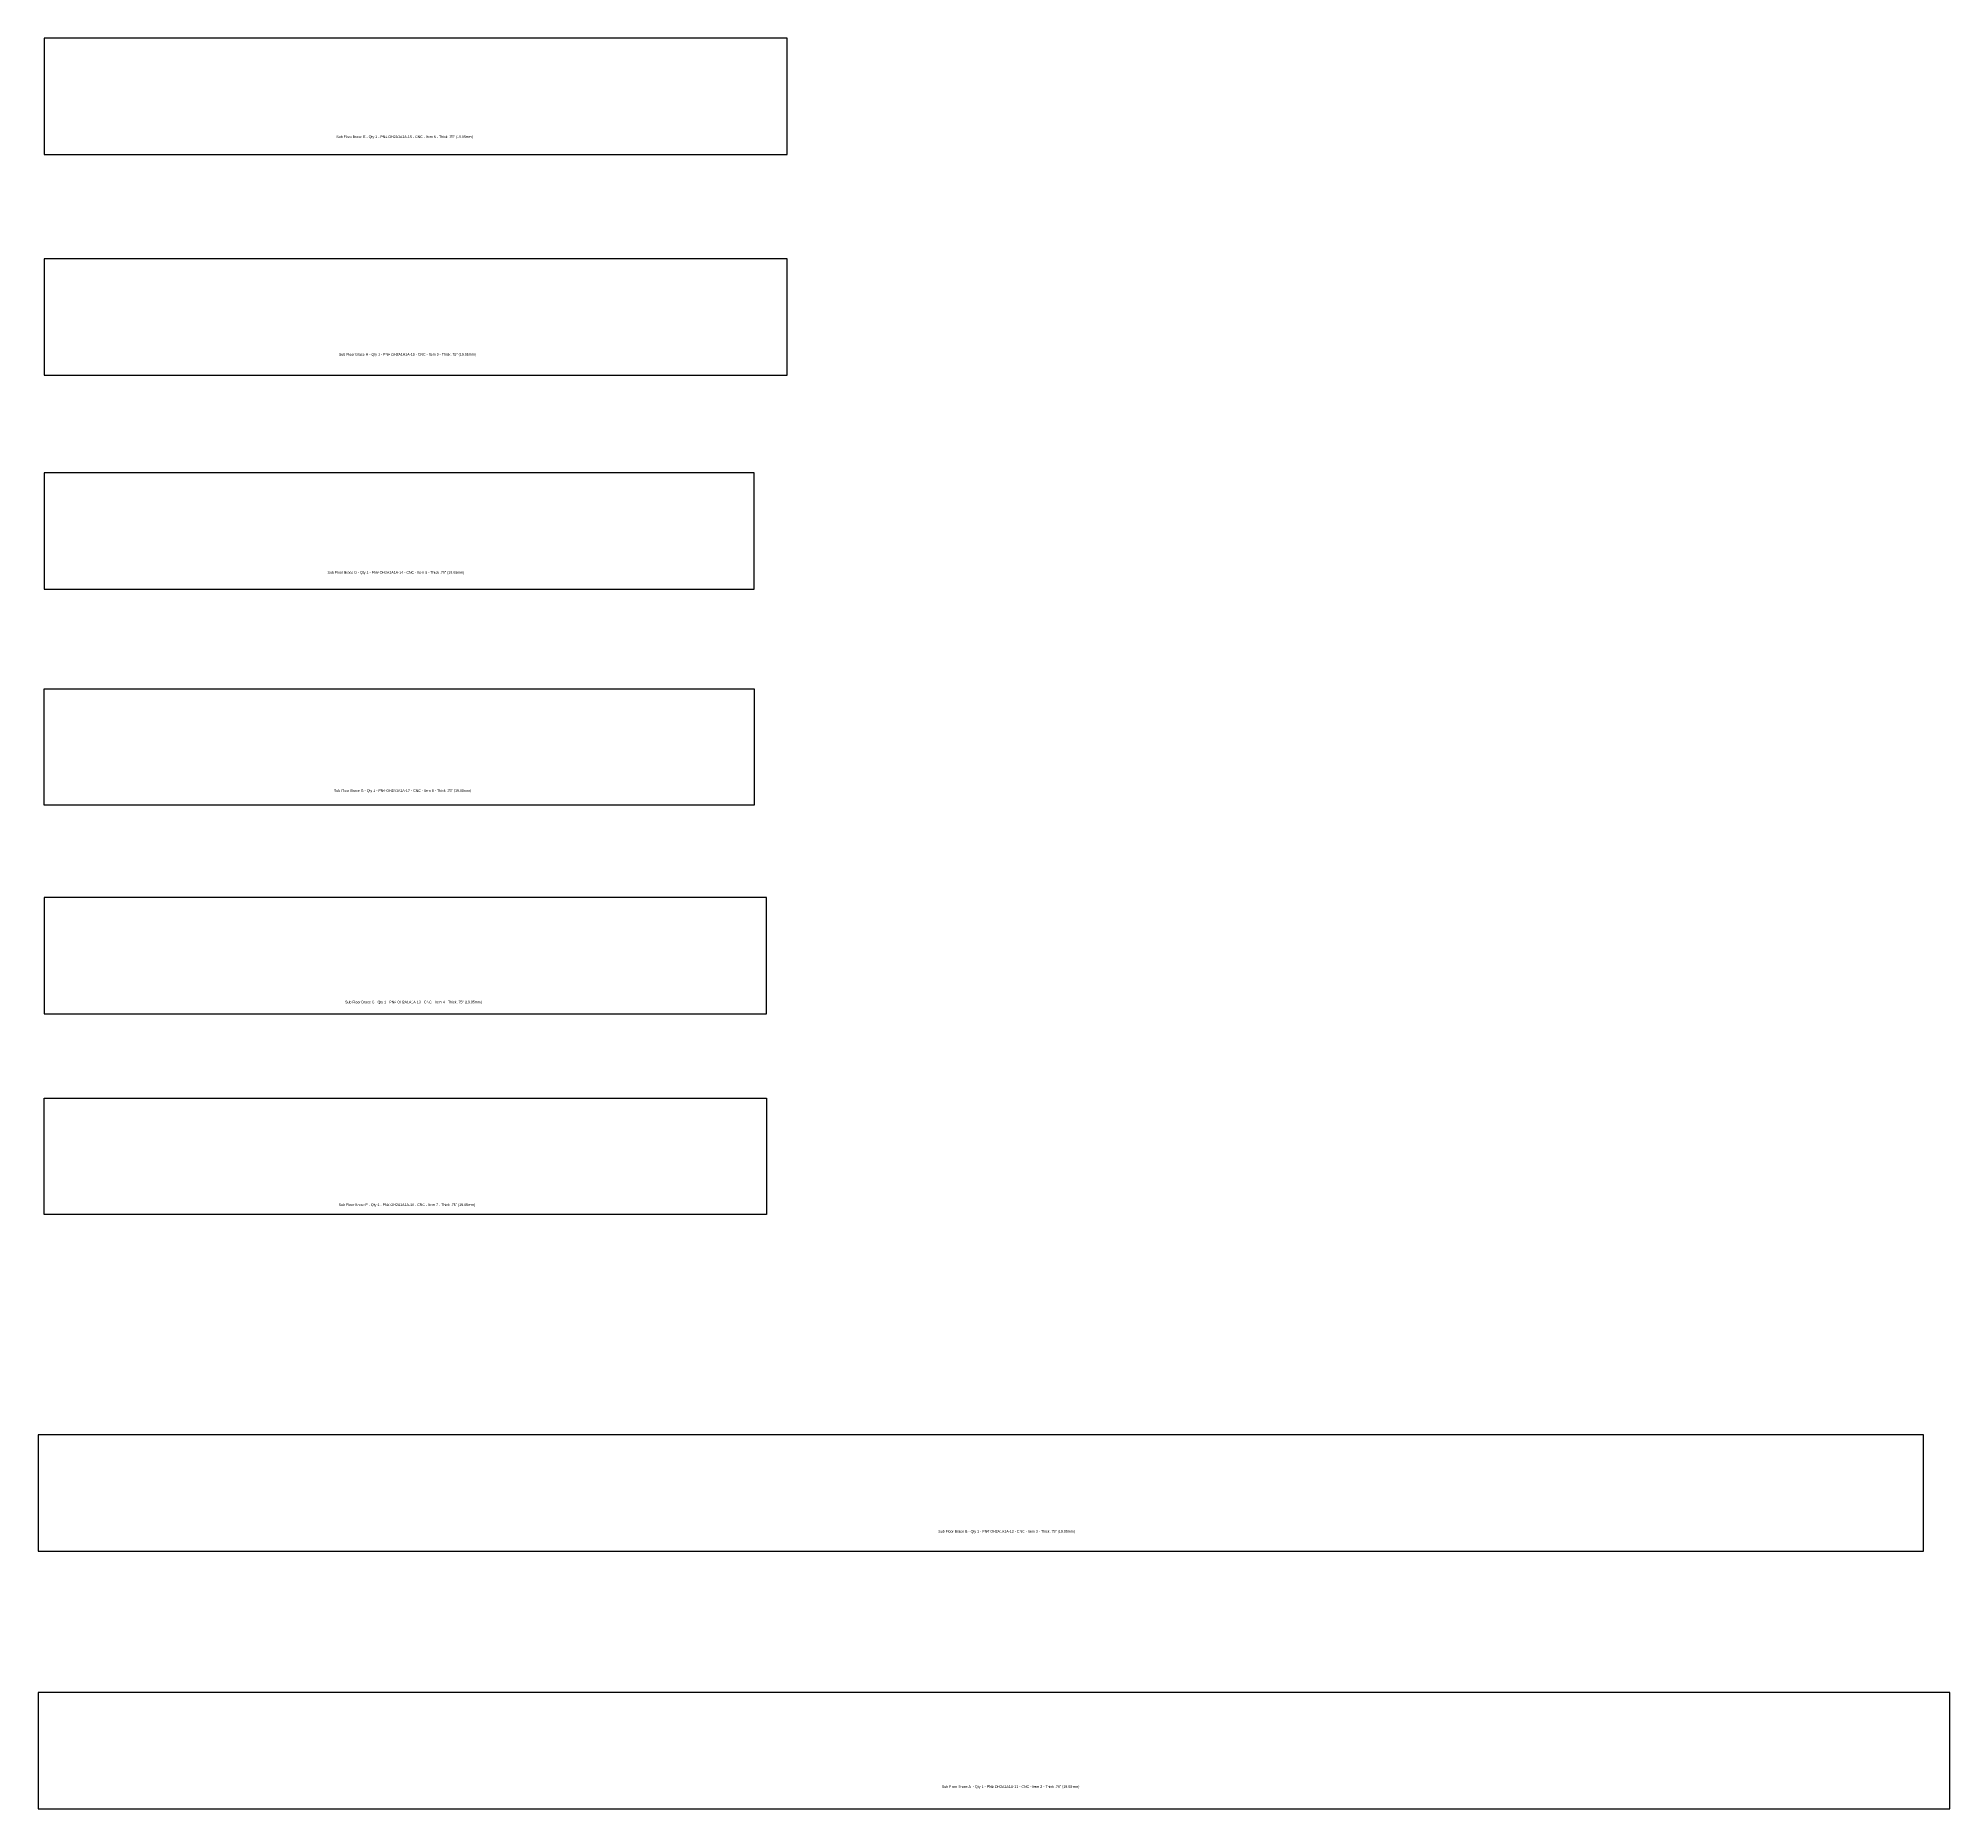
# Model space of a CAD drawing. Extents: x -85 to 127, y 11 to 146.
# Drawn here: x 6.92 to 43.92, y 111.22 to 145.48 of the extents above; entities that cross this region are included whole.
import ezdxf

# ---------------------------------------------------------------- set-up
doc = ezdxf.new("R2010")
doc.units = 0
doc.header["$MEASUREMENT"] = 0
doc.layers.get('0').update_dxf_attribs({"linetype": 'CONTINUOUS'})
doc.layers.add('Info', color=4, linetype='CONTINUOUS')
doc.styles.add('Annotative', font='txt')

msp = doc.modelspace()

# ---------------------------------------------------------------- linework, layer by layer
at = {"color": 7, "linetype": 'Continuous'}
for points in [[(7.034, 145.483), (7.034, 143.233), (21.414, 143.233), (21.414, 145.483)], [(7.034, 141.214), (7.034, 138.964), (21.414, 138.964), (21.414, 141.214)], [(7.034, 134.822), (20.778, 134.822), (20.778, 137.072), (7.034, 137.072)], [(20.778, 130.642), (7.034, 130.642), (7.034, 132.892), (20.778, 132.892)], [(7.034, 126.603), (21.016, 126.603), (21.016, 128.853), (7.034, 128.853)], [(21.016, 122.722), (7.034, 122.722), (7.034, 124.972), (21.016, 124.972)], [(6.919, 118.456), (6.919, 116.206), (43.41, 116.206), (43.41, 118.456)], [(6.919, 113.473), (6.919, 111.223), (43.918, 111.223), (43.918, 113.473)]]:
    msp.add_lwpolyline(points, close=True, dxfattribs=at)

# ---------------------------------------------------------------- texts
at = {"layer": 'Info', "style": 'Annotative'}
for s, p in [('Sub Floor Brace E - Qty 1 - PN# OH2A1A1A-15 - CNC - Item 6 - Thick .75" (19.05mm)', (12.689, 143.551)), ('Sub Floor Brace H - Qty 1 - PN# OH2A1A1A-18 - CNC - Item 9 - Thick .75" (19.05mm)', (12.74, 139.34)), ('Sub Floor Brace D - Qty 1 - PN# OH2A1A1A-14 - CNC - Item 5 - Thick .75" (19.05mm)', (12.518, 135.121)), ('Sub Floor Brace G - Qty 1 - PN# OH2A1A1A-17 - CNC - Item 8 - Thick .75" (19.05mm)', (12.643, 130.9)), ('Sub Floor Brace C - Qty 1 - PN# OH2A1A1A-13 - CNC - Item 4 - Thick .75" (19.05mm)', (12.858, 126.808)), ('Sub Floor Brace F - Qty 1 - PN# OH2A1A1A-16 - CNC - Item 7 - Thick .75" (19.05mm)', (12.736, 122.885)), ('Sub Floor Brace B - Qty 1 - PN# OH2A1A1A-12 - CNC - Item 3 - Thick .75" (19.05mm)', (24.34, 116.566)), ('Sub Floor Brace A  - Qty 1 - PN# OH2A1A1A-11 - CNC - Item 2 - Thick .75" (19.05mm)', (24.407, 111.626))]:
    msp.add_text(s, height=0.05, dxfattribs=at).set_placement(p)

doc.saveas('drawing.dxf')
